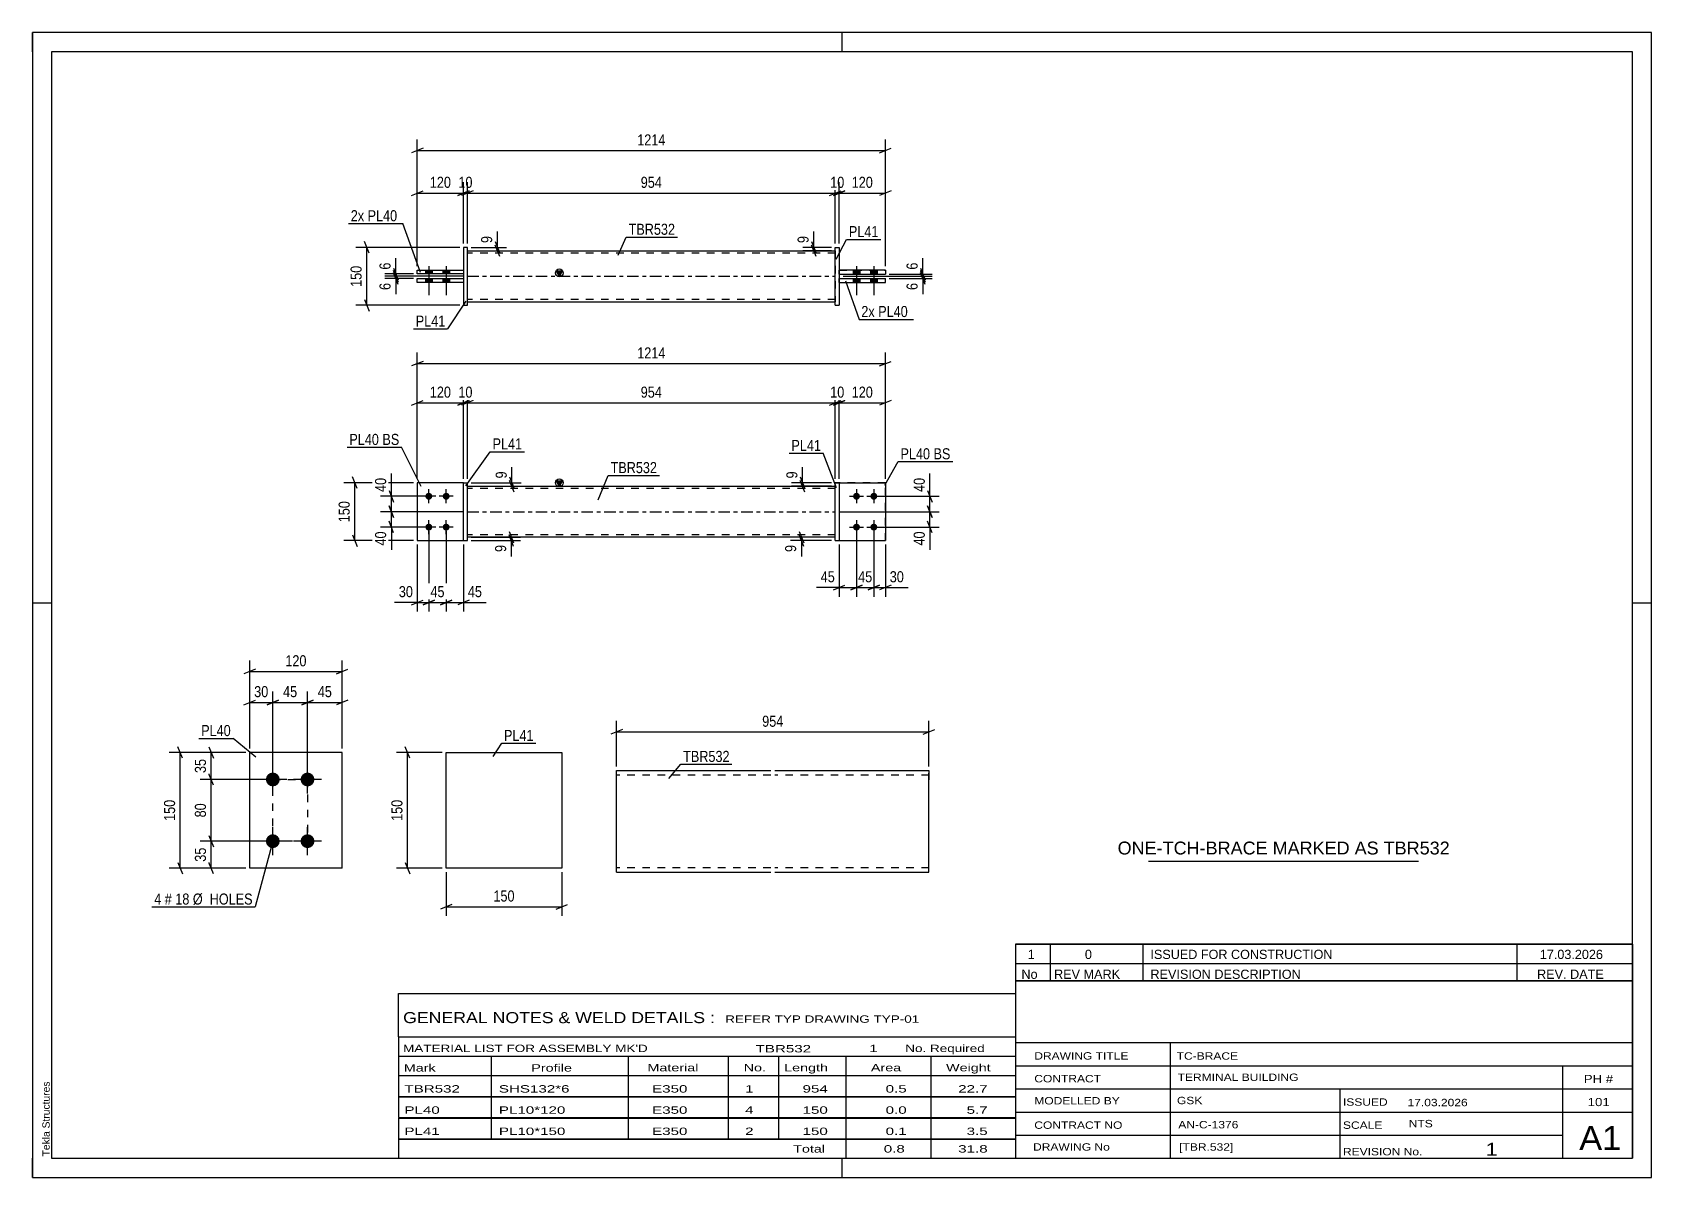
# Model space of a CAD drawing. Header units: millimetres. Extents: x 0 to 420, y 0 to 297.
import ezdxf

# ---------------------------------------------------------------- set-up
doc = ezdxf.new("R2010")
doc.units = ezdxf.units.MM
doc.linetypes.add('DXK_LINE_DOT2', pattern=[3.9198, 1.9599, -1.9599])
doc.linetypes.add('DXK_LINE_DOT3', pattern=[5.9187, 2.979, -0.9799, 0.9799, -0.9799])
doc.styles.add('Arial', font='ARIAL.TTF', dxfattribs={"height": 0.2})
doc.styles.add('Arial Narrow', font='ARIALN.TTF', dxfattribs={"height": 0.2})

# ---------------------------------------------------------------- blocks, each defined once
blk = doc.blocks.new('Unknown-581593182-1127')
at = {"color": 5, "linetype": 'Continuous'}
for p, q in [((420, 297), (0, 297)), ((0, 297), (0, 0)), ((0, 292), (0, 297)), ((210, 292), (210, 297)), ((420, 0), (420, 297)), ((415, 292), (5, 292)), ((5, 292), (5, 5)), ((415, 5), (415, 292)), ((5, 149), (0, 149)), ((420, 149), (415, 149)), ((0, 0), (0, 5)), ((5, 5), (415, 5)), ((210, 0), (210, 5)), ((0, 0), (420, 0))]:
    blk.add_line(p, q, dxfattribs=at)
at = {"color": 174, "linetype": 'Continuous', "style": 'Arial'}
blk.add_text('Tekla Structures', height=1.9102, rotation=90, dxfattribs=at).set_placement((4.5, 5.5))
blk = doc.blocks.new('Part-581593182-1392 - 1364')
at = {"color": 2, "linetype": 'Continuous'}
for p, q in [((209.26, 180.2), (208.26, 180.2)), ((208.26, 165.2), (208.26, 180.2)), ((209.26, 180.2), (209.26, 165.2)), ((208.26, 165.2), (208.26, 165.2)), ((208.26, 165.2), (209.26, 165.2))]:
    blk.add_line(p, q, dxfattribs=at)
at = {"color": 7, "linetype": 'DXK_LINE_DOT2'}
for p, q in [((208.26, 180.2), (208.26, 180.2)), ((208.26, 180.2), (209.26, 180.2)), ((209.26, 180.2), (209.26, 180.2)), ((208.26, 165.2), (209.26, 165.2))]:
    blk.add_line(p, q, dxfattribs=at)
blk = doc.blocks.new('Bolt-581593182-1403 - 1364')
at = {"linetype": 'Continuous'}
for points in [[(102.83, 175.8, -1), (102.83, 177.6, -1)], [(107.33, 175.8, -1), (107.33, 177.6, -1)], [(102.83, 167.8, -1), (102.83, 169.6, -1)], [(107.33, 167.8, -1), (107.33, 169.6, -1)]]:
    blk.add_hatch(color=1, dxfattribs=at).paths.add_polyline_path(points)
at = {"color": 1, "linetype": 'Continuous'}
for p, q in [((104.63, 176.7), (101.03, 176.7)), ((102.83, 174.9), (102.83, 178.5)), ((109.13, 176.7), (105.53, 176.7)), ((107.33, 174.9), (107.33, 178.5)), ((104.63, 168.7), (101.03, 168.7)), ((102.83, 166.9), (102.83, 170.5)), ((109.13, 168.7), (105.53, 168.7)), ((107.33, 166.9), (107.33, 170.5))]:
    blk.add_line(p, q, dxfattribs=at)
blk = doc.blocks.new('Bolt-581593182-1404 - 1364')
at = {"linetype": 'Continuous'}
for points in [[(213.76, 177.6, -1), (213.76, 175.8, -1)], [(218.26, 177.6, -1), (218.26, 175.8, -1)], [(213.76, 169.6, -1), (213.76, 167.8, -1)], [(218.26, 169.6, -1), (218.26, 167.8, -1)]]:
    blk.add_hatch(color=1, dxfattribs=at).paths.add_polyline_path(points)
at = {"color": 1, "linetype": 'Continuous'}
for p, q in [((211.96, 176.7), (215.56, 176.7)), ((213.76, 178.5), (213.76, 174.9)), ((216.46, 176.7), (220.06, 176.7)), ((218.26, 178.5), (218.26, 174.9)), ((211.96, 168.7), (215.56, 168.7)), ((213.76, 170.5), (213.76, 166.9)), ((216.46, 168.7), (220.06, 168.7)), ((218.26, 170.5), (218.26, 166.9))]:
    blk.add_line(p, q, dxfattribs=at)
blk = doc.blocks.new('Part-581593182-1409 - 1364')
at = {"color": 2, "linetype": 'Continuous'}
for p, q in [((111.83, 165.2), (111.83, 180.2)), ((111.83, 180.2), (112.83, 180.2)), ((112.83, 165.2), (112.83, 180.2)), ((111.83, 165.2), (112.83, 165.2))]:
    blk.add_line(p, q, dxfattribs=at)
blk = doc.blocks.new('Part-581593182-1424 - 1364')
at = {"color": 7, "linetype": 'DXK_LINE_DOT2'}
for p, q in [((111.83, 180.2), (99.83, 180.2)), ((99.83, 180.2), (99.83, 165.2)), ((111.83, 165.2), (111.83, 180.2)), ((99.83, 165.2), (111.83, 165.2))]:
    blk.add_line(p, q, dxfattribs=at)
blk = doc.blocks.new('Part-581593182-1429 - 1364')
at = {"color": 2, "linetype": 'Continuous'}
for p, q in [((111.83, 180.2), (99.83, 180.2)), ((99.83, 180.2), (99.83, 165.2)), ((99.83, 165.2), (111.83, 165.2))]:
    blk.add_line(p, q, dxfattribs=at)
at = {"color": 7, "linetype": 'DXK_LINE_DOT2'}
blk.add_line((111.83, 165.2), (111.83, 180.2), dxfattribs=at)
blk = doc.blocks.new('Part-581593182-1444 - 1364')
at = {"linetype": 'Continuous'}
blk.add_hatch(color=2, dxfattribs=at).paths.add_polyline_path([(136.69, 179.3), (135.89, 180.7), (137.49, 180.7)])
at = {"color": 2, "linetype": 'Continuous'}
for p, q in [((136.69, 179.3), (135.89, 180.7)), ((135.89, 180.7), (137.49, 180.7)), ((137.49, 180.7), (136.69, 179.3)), ((112.83, 179.3), (208.26, 179.3)), ((208.26, 166.1), (112.83, 166.1))]:
    blk.add_line(p, q, dxfattribs=at)
at = {"color": 7, "linetype": 'DXK_LINE_DOT2'}
for p, q in [((112.83, 166.1), (112.83, 179.3)), ((208.26, 178.7), (112.83, 178.7)), ((208.26, 166.1), (208.26, 179.3)), ((208.26, 166.7), (112.83, 166.7))]:
    blk.add_line(p, q, dxfattribs=at)
at = {"color": 7, "linetype": 'DXK_LINE_DOT3'}
blk.add_line((112.83, 172.7), (208.26, 172.7), dxfattribs=at)
at = {"color": 2, "linetype": 'Continuous'}
blk.add_circle((136.69, 180.2), 1, dxfattribs=at)
blk = doc.blocks.new('Part-581593182-1449 - 1364')
at = {"color": 2, "linetype": 'Continuous'}
for p, q in [((209.26, 180.2), (221.26, 180.2)), ((221.26, 180.2), (221.26, 165.2)), ((209.26, 165.2), (221.26, 165.2))]:
    blk.add_line(p, q, dxfattribs=at)
at = {"color": 7, "linetype": 'DXK_LINE_DOT2'}
blk.add_line((209.26, 180.2), (209.26, 165.2), dxfattribs=at)
blk = doc.blocks.new('Part-581593182-1454 - 1364')
at = {"color": 7, "linetype": 'DXK_LINE_DOT2'}
for p, q in [((221.26, 180.2), (209.26, 180.2)), ((209.26, 180.2), (209.26, 165.2)), ((221.26, 165.2), (221.26, 180.2)), ((209.26, 165.2), (221.26, 165.2))]:
    blk.add_line(p, q, dxfattribs=at)
blk = doc.blocks.new('Part-581593182-1786 - 1771')
at = {"color": 2, "linetype": 'Continuous'}
for p, q in [((99.83, 234.35), (99.83, 235.35)), ((99.83, 235.35), (111.83, 235.35)), ((111.83, 235.35), (111.83, 234.35)), ((111.83, 234.35), (99.83, 234.35))]:
    blk.add_line(p, q, dxfattribs=at)
blk = doc.blocks.new('Part-581593182-1781 - 1771')
at = {"color": 2, "linetype": 'Continuous'}
for p, q in [((112.83, 241.24), (111.83, 241.24)), ((111.83, 241.24), (111.83, 226.24)), ((112.83, 226.24), (112.83, 241.24)), ((111.83, 226.24), (112.83, 226.24))]:
    blk.add_line(p, q, dxfattribs=at)
blk = doc.blocks.new('Part-581593182-1791 - 1771')
at = {"color": 2, "linetype": 'Continuous'}
for p, q in [((99.83, 233.15), (111.83, 233.15)), ((99.83, 232.15), (99.83, 233.15)), ((111.83, 232.15), (99.83, 232.15)), ((111.83, 233.15), (111.83, 232.15))]:
    blk.add_line(p, q, dxfattribs=at)
blk = doc.blocks.new('Bolt-581593182-1775 - 1771')
at = {"linetype": 'Continuous'}
for points in [[(101.93, 234.35), (103.73, 234.35), (103.73, 235.35), (101.93, 235.35)], [(101.93, 234.35), (103.73, 234.35), (103.73, 235.35), (101.93, 235.35)], [(106.43, 234.35), (108.23, 234.35), (108.23, 235.35), (106.43, 235.35)], [(106.43, 234.35), (108.23, 234.35), (108.23, 235.35), (106.43, 235.35)], [(101.93, 232.15), (103.73, 232.15), (103.73, 233.15), (101.93, 233.15)], [(101.93, 232.15), (103.73, 232.15), (103.73, 233.15), (101.93, 233.15)], [(106.43, 232.15), (108.23, 232.15), (108.23, 233.15), (106.43, 233.15)], [(106.43, 232.15), (108.23, 232.15), (108.23, 233.15), (106.43, 233.15)]]:
    blk.add_hatch(color=1, dxfattribs=at).paths.add_polyline_path(points)
at = {"color": 1, "linetype": 'Continuous'}
for p, q in [((101.93, 235.35), (101.93, 234.35)), ((101.93, 235.35), (101.93, 234.35)), ((102.83, 236.35), (102.83, 228.85)), ((102.83, 236.35), (102.83, 228.85)), ((103.73, 235.35), (103.73, 234.35)), ((103.73, 235.35), (103.73, 234.35)), ((106.43, 235.35), (106.43, 234.35)), ((106.43, 235.35), (106.43, 234.35)), ((107.33, 236.35), (107.33, 228.85)), ((107.33, 236.35), (107.33, 228.85)), ((108.23, 235.35), (108.23, 234.35)), ((108.23, 235.35), (108.23, 234.35)), ((101.93, 233.15), (101.93, 232.15)), ((101.93, 233.15), (101.93, 232.15)), ((103.73, 233.15), (103.73, 232.15)), ((103.73, 233.15), (103.73, 232.15)), ((106.43, 233.15), (106.43, 232.15)), ((106.43, 233.15), (106.43, 232.15)), ((108.23, 233.15), (108.23, 232.15)), ((108.23, 233.15), (108.23, 232.15))]:
    blk.add_line(p, q, dxfattribs=at)
blk = doc.blocks.new('Bolt-581593182-1776 - 1771')
at = {"linetype": 'Continuous'}
for points in [[(214.66, 235.34), (212.86, 235.34), (212.86, 234.34), (214.66, 234.34)], [(214.66, 235.34), (212.86, 235.34), (212.86, 234.34), (214.66, 234.34)], [(219.16, 235.34), (217.36, 235.34), (217.36, 234.34), (219.16, 234.34)], [(219.16, 235.34), (217.36, 235.34), (217.36, 234.34), (219.16, 234.34)], [(214.66, 233.14), (212.86, 233.14), (212.86, 232.14), (214.66, 232.14)], [(214.66, 233.14), (212.86, 233.14), (212.86, 232.14), (214.66, 232.14)], [(219.16, 233.14), (217.36, 233.14), (217.36, 232.14), (219.16, 232.14)], [(219.16, 233.14), (217.36, 233.14), (217.36, 232.14), (219.16, 232.14)]]:
    blk.add_hatch(color=1, dxfattribs=at).paths.add_polyline_path(points)
at = {"color": 1, "linetype": 'Continuous'}
for p, q in [((212.86, 235.34), (212.86, 234.34)), ((212.86, 235.34), (212.86, 234.34)), ((213.76, 236.34), (213.76, 228.84)), ((213.76, 236.34), (213.76, 228.84)), ((214.66, 235.34), (214.66, 234.34)), ((214.66, 235.34), (214.66, 234.34)), ((217.36, 235.34), (217.36, 234.34)), ((217.36, 235.34), (217.36, 234.34)), ((218.26, 236.34), (218.26, 228.84)), ((218.26, 236.34), (218.26, 228.84)), ((219.16, 235.34), (219.16, 234.34)), ((219.16, 235.34), (219.16, 234.34)), ((212.86, 233.14), (212.86, 232.14)), ((212.86, 233.14), (212.86, 232.14)), ((214.66, 233.14), (214.66, 232.14)), ((214.66, 233.14), (214.66, 232.14)), ((217.36, 233.14), (217.36, 232.14)), ((217.36, 233.14), (217.36, 232.14)), ((219.16, 233.14), (219.16, 232.14)), ((219.16, 233.14), (219.16, 232.14))]:
    blk.add_line(p, q, dxfattribs=at)
blk = doc.blocks.new('Part-581593182-1796 - 1771')
at = {"color": 2, "linetype": 'Continuous'}
for p, q in [((208.26, 241.24), (208.26, 241.24)), ((208.26, 226.24), (208.26, 241.24)), ((208.26, 241.24), (209.26, 241.24)), ((209.26, 241.24), (209.26, 241.24)), ((209.26, 241.24), (209.26, 226.24)), ((208.26, 226.24), (208.26, 226.24)), ((208.26, 226.24), (209.26, 226.24)), ((209.26, 226.24), (209.26, 226.24))]:
    blk.add_line(p, q, dxfattribs=at)
at = {"color": 7, "linetype": 'DXK_LINE_DOT2'}
for p, q in [((208.26, 241.24), (208.26, 241.24)), ((208.26, 241.24), (209.26, 241.24)), ((208.26, 226.24), (209.26, 226.24))]:
    blk.add_line(p, q, dxfattribs=at)
blk = doc.blocks.new('Part-581593182-1801 - 1771')
at = {"linetype": 'Continuous'}
blk.add_hatch(color=2, dxfattribs=at).paths.add_polyline_path([(136.69, 233.74), (135.89, 235.14), (137.49, 235.14)])
at = {"color": 2, "linetype": 'Continuous'}
for p, q in [((112.83, 240.34), (208.26, 240.34)), ((136.69, 233.74), (135.89, 235.14)), ((135.89, 235.14), (137.49, 235.14)), ((137.49, 235.14), (136.69, 233.74)), ((112.83, 227.14), (208.26, 227.14))]:
    blk.add_line(p, q, dxfattribs=at)
at = {"color": 7, "linetype": 'DXK_LINE_DOT2'}
for p, q in [((112.83, 227.14), (112.83, 240.34)), ((208.26, 239.74), (112.83, 239.74)), ((208.26, 240.34), (208.26, 227.14)), ((208.26, 227.74), (112.83, 227.74))]:
    blk.add_line(p, q, dxfattribs=at)
at = {"color": 7, "linetype": 'DXK_LINE_DOT3'}
blk.add_line((112.83, 233.74), (208.26, 233.74), dxfattribs=at)
at = {"color": 2, "linetype": 'Continuous'}
blk.add_circle((136.69, 234.64), 1, dxfattribs=at)
blk = doc.blocks.new('Part-581593182-1806 - 1771')
at = {"color": 2, "linetype": 'Continuous'}
for p, q in [((209.26, 232.14), (209.26, 233.14)), ((209.26, 233.14), (221.26, 233.14)), ((209.26, 232.14), (209.26, 232.14)), ((209.26, 232.14), (221.26, 232.14)), ((221.26, 232.14), (221.26, 233.14))]:
    blk.add_line(p, q, dxfattribs=at)
at = {"color": 7, "linetype": 'DXK_LINE_DOT2'}
for p, q in [((209.26, 233.14), (221.26, 233.14)), ((209.26, 232.14), (221.26, 232.14))]:
    blk.add_line(p, q, dxfattribs=at)
blk = doc.blocks.new('Part-581593182-1811 - 1771')
at = {"color": 2, "linetype": 'Continuous'}
for p, q in [((209.26, 234.34), (209.26, 235.34)), ((221.26, 235.34), (209.26, 235.34)), ((221.26, 235.34), (221.26, 234.34)), ((209.26, 234.34), (209.26, 234.34)), ((209.26, 234.34), (221.26, 234.34))]:
    blk.add_line(p, q, dxfattribs=at)
at = {"color": 7, "linetype": 'DXK_LINE_DOT2'}
for p, q in [((209.26, 235.34), (209.26, 235.34)), ((209.26, 235.34), (221.26, 235.34)), ((221.26, 235.34), (221.26, 235.34)), ((209.26, 234.34), (221.26, 234.34))]:
    blk.add_line(p, q, dxfattribs=at)
blk = doc.blocks.new('Part-581593182-2055 - 2048')
at = {"color": 2, "linetype": 'Continuous'}
for p, q in [((80.36, 110.25), (56.36, 110.25)), ((56.36, 80.25), (56.36, 110.25)), ((80.36, 80.25), (80.36, 110.25)), ((80.36, 80.25), (56.36, 80.25))]:
    blk.add_line(p, q, dxfattribs=at)
blk = doc.blocks.new('Bolt-581593182-2116 - 2048')
at = {"linetype": 'Continuous'}
for points in [[(62.36, 101.45, -1), (62.36, 105.05, -1)], [(71.36, 101.45, -1), (71.36, 105.05, -1)], [(62.36, 85.45, -1), (62.36, 89.05, -1)], [(71.36, 85.45, -1), (71.36, 89.05, -1)]]:
    blk.add_hatch(color=1, dxfattribs=at).paths.add_polyline_path(points)
at = {"color": 1, "linetype": 'Continuous'}
for p, q in [((62.36, 99.65), (62.36, 106.85)), ((71.36, 99.65), (71.36, 106.85)), ((65.96, 103.25), (58.76, 103.25)), ((74.96, 103.25), (67.76, 103.25)), ((62.36, 83.65), (62.36, 90.85)), ((71.36, 83.65), (71.36, 90.85)), ((65.96, 87.25), (58.76, 87.25)), ((74.96, 87.25), (67.76, 87.25))]:
    blk.add_line(p, q, dxfattribs=at)
blk = doc.blocks.new('Part-581593182-2263 - 2257')
at = {"color": 2, "linetype": 'Continuous'}
for p, q in [((107.33, 80.25), (107.33, 110.25)), ((107.33, 110.25), (137.33, 110.25)), ((137.33, 110.25), (137.33, 80.25)), ((137.33, 80.25), (107.33, 80.25))]:
    blk.add_line(p, q, dxfattribs=at)
blk = doc.blocks.new('Part-581593182-2286 - 2280')
at = {"color": 2, "linetype": 'Continuous'}
for p, q in [((151.54, 79.37), (151.54, 105.58)), ((151.54, 105.58), (191.54, 105.58)), ((192.54, 105.58), (232.54, 105.58)), ((232.54, 105.58), (232.54, 105.4)), ((232.54, 105.4), (232.54, 103.18)), ((232.54, 79.18), (232.54, 103.18)), ((151.54, 79.18), (151.54, 79.37)), ((151.54, 79.18), (191.54, 79.18)), ((192.54, 79.18), (232.54, 79.18))]:
    blk.add_line(p, q, dxfattribs=at)
at = {"color": 7, "linetype": 'DXK_LINE_DOT2'}
for p, q in [((191.54, 104.38), (151.54, 104.38)), ((232.54, 104.38), (192.54, 104.38)), ((232.54, 103.18), (232.54, 104.88)), ((151.54, 80.38), (151.54, 80.48)), ((191.54, 80.38), (151.54, 80.38)), ((232.54, 80.38), (192.54, 80.38)), ((232.54, 80.38), (232.54, 80.48))]:
    blk.add_line(p, q, dxfattribs=at)
blk = doc.blocks.new('Rectangle-581593182-2242 - 2048')
at = {"color": 1, "linetype": 'DXK_LINE_DOT2'}
blk.add_lwpolyline([(62.36, 103.25), (71.36, 103.25), (71.36, 87.25), (62.36, 87.25), (62.36, 103.25)], close=True, dxfattribs=at)
blk = doc.blocks.new('StraightDimension-581593182-1456 - 1364')
at = {"color": 7, "linetype": 'Continuous'}
for p, q in [((199.17, 181.7), (200.37, 178.7)), ((200.37, 177.8), (199.17, 180.8)), ((207.26, 180.2), (196.92, 180.2)), ((207.26, 179.3), (196.92, 179.3)), ((199.77, 179.3), (199.77, 180.2))]:
    blk.add_line(p, q, dxfattribs=at)
at = {"color": 0}
blk.add_wipeout([(199.02, 183.75), (194.82, 183.75), (194.82, 180.72), (199.02, 180.72)], dxfattribs=at)
at = {"color": 7, "linetype": 'Continuous'}
blk.add_line((199.77, 180.2), (199.77, 184.28), dxfattribs=at)
blk.add_line((199.77, 180.2), (199.77, 184.28), dxfattribs=at)
at = {"color": 3, "style": 'Arial Narrow'}
blk.add_text('9', height=2.86, rotation=90.0002, dxfattribs=at).set_placement((198.42, 181.32))
blk = doc.blocks.new('StraightDimension-581593182-1467 - 1364')
at = {"color": 7, "linetype": 'Continuous'}
for p, q in [((219.26, 176.7), (235.22, 176.7)), ((232.22, 178.2), (233.42, 175.2)), ((232.82, 172.7), (232.82, 176.7)), ((209.26, 172.7), (235.22, 172.7)), ((233.42, 171.2), (232.22, 174.2))]:
    blk.add_line(p, q, dxfattribs=at)
at = {"color": 0}
blk.add_wipeout([(232.07, 182.08), (227.87, 182.08), (227.87, 177.22), (232.07, 177.22)], dxfattribs=at)
at = {"color": 7, "linetype": 'Continuous'}
blk.add_line((232.82, 176.7), (232.82, 182.6), dxfattribs=at)
blk.add_line((232.82, 176.7), (232.82, 182.6), dxfattribs=at)
at = {"color": 3, "style": 'Arial Narrow'}
blk.add_text('40', height=2.863, rotation=90.0002, dxfattribs=at).set_placement((231.47, 177.82))
blk = doc.blocks.new('StraightDimension-581593182-1718 - 1364')
at = {"color": 7, "linetype": 'Continuous'}
for p, q in [((99.83, 181.2), (99.83, 203.77)), ((111.83, 181.2), (111.83, 203.77)), ((98.33, 200.32), (101.33, 201.52)), ((99.83, 200.92), (111.83, 200.92)), ((113.33, 201.52), (110.33, 200.32))]:
    blk.add_line(p, q, dxfattribs=at)
at = {"color": 0}
blk.add_wipeout([(109.17, 201.67), (109.17, 205.87), (102.49, 205.87), (102.49, 201.67)], dxfattribs=at)
at = {"color": 3, "style": 'Arial Narrow'}
blk.add_text('120', height=2.863, dxfattribs=at).set_placement((103.09, 202.27))
blk = doc.blocks.new('StraightDimension-581593182-1590 - 1364')
at = {"color": 7, "linetype": 'Continuous'}
for p, q in [((123.78, 181.7), (124.98, 178.7)), ((124.98, 177.8), (123.78, 180.8)), ((113.83, 180.2), (126.78, 180.2)), ((113.83, 179.3), (126.78, 179.3)), ((124.38, 179.3), (124.38, 180.2))]:
    blk.add_line(p, q, dxfattribs=at)
at = {"color": 0}
blk.add_wipeout([(123.63, 183.75), (119.43, 183.75), (119.43, 180.72), (123.63, 180.72)], dxfattribs=at)
at = {"color": 7, "linetype": 'Continuous'}
blk.add_line((124.38, 180.2), (124.38, 184.28), dxfattribs=at)
blk.add_line((124.38, 180.2), (124.38, 184.28), dxfattribs=at)
at = {"color": 3, "style": 'Arial Narrow'}
blk.add_text('9', height=2.86, rotation=90.0002, dxfattribs=at).set_placement((123.03, 181.32))
blk = doc.blocks.new('StraightDimension-581593182-1599 - 1364')
at = {"color": 7, "linetype": 'Continuous'}
for p, q in [((113.83, 166.1), (126.63, 166.1)), ((113.83, 165.2), (126.63, 165.2)), ((123.63, 167.6), (124.83, 164.6)), ((124.83, 163.7), (123.63, 166.7)), ((124.23, 165.2), (124.23, 166.1))]:
    blk.add_line(p, q, dxfattribs=at)
at = {"color": 0}
blk.add_wipeout([(123.48, 164.67), (119.28, 164.67), (119.28, 161.65), (123.48, 161.65)], dxfattribs=at)
at = {"color": 7, "linetype": 'Continuous'}
blk.add_line((124.23, 165.2), (124.23, 161.12), dxfattribs=at)
blk.add_line((124.23, 165.2), (124.23, 161.12), dxfattribs=at)
at = {"color": 3, "style": 'Arial Narrow'}
blk.add_text('9', height=2.86, rotation=90.0002, dxfattribs=at).set_placement((122.88, 162.25))
blk = doc.blocks.new('StraightDimension-581593182-1530 - 1364')
at = {"color": 7, "linetype": 'Continuous'}
for p, q in [((213.76, 167.7), (213.76, 150.65)), ((218.26, 167.7), (218.26, 150.65)), ((212.26, 152.45), (215.26, 153.65)), ((213.76, 153.05), (218.26, 153.05)), ((219.76, 153.65), (216.76, 152.45))]:
    blk.add_line(p, q, dxfattribs=at)
at = {"color": 0}
blk.add_wipeout([(218.44, 153.8), (218.44, 158), (213.59, 158), (213.59, 153.8)], dxfattribs=at)
at = {"color": 3, "style": 'Arial Narrow'}
blk.add_text('45', height=2.863, dxfattribs=at).set_placement((214.19, 154.4))
blk = doc.blocks.new('StraightDimension-581593182-1540 - 1364')
at = {"color": 7, "linetype": 'Continuous'}
for p, q in [((218.26, 167.7), (218.26, 150.65)), ((221.26, 164.2), (221.26, 150.65)), ((216.76, 152.45), (219.76, 153.65)), ((218.26, 153.05), (221.26, 153.05)), ((222.76, 153.65), (219.76, 152.45))]:
    blk.add_line(p, q, dxfattribs=at)
at = {"color": 0}
blk.add_wipeout([(226.64, 153.8), (226.64, 158), (221.79, 158), (221.79, 153.8)], dxfattribs=at)
at = {"color": 7, "linetype": 'Continuous'}
blk.add_line((221.26, 153.05), (227.17, 153.05), dxfattribs=at)
blk.add_line((221.26, 153.05), (227.17, 153.05), dxfattribs=at)
at = {"color": 3, "style": 'Arial Narrow'}
blk.add_text('30', height=2.863, dxfattribs=at).set_placement((222.39, 154.4))
blk = doc.blocks.new('StraightDimension-581593182-1653 - 1364')
at = {"color": 7, "linetype": 'Continuous'}
for p, q in [((209.26, 181.2), (209.26, 203.77)), ((221.26, 181.2), (221.26, 203.77)), ((207.76, 200.32), (210.76, 201.52)), ((209.26, 200.92), (221.26, 200.92)), ((222.76, 201.52), (219.76, 200.32))]:
    blk.add_line(p, q, dxfattribs=at)
at = {"color": 0}
blk.add_wipeout([(218.61, 201.67), (218.61, 205.87), (211.92, 205.87), (211.92, 201.67)], dxfattribs=at)
at = {"color": 3, "style": 'Arial Narrow'}
blk.add_text('120', height=2.863, dxfattribs=at).set_placement((212.52, 202.27))
blk = doc.blocks.new('StraightDimension-581593182-1692 - 1364')
at = {"color": 7, "linetype": 'Continuous'}
for p, q in [((112.83, 181.2), (112.83, 203.77)), ((208.26, 181.2), (208.26, 203.77)), ((114.33, 201.52), (111.33, 200.32)), ((112.83, 200.92), (208.26, 200.92)), ((206.76, 200.32), (209.76, 201.52))]:
    blk.add_line(p, q, dxfattribs=at)
at = {"color": 0}
blk.add_wipeout([(163.89, 201.67), (163.89, 205.87), (157.2, 205.87), (157.2, 201.67)], dxfattribs=at)
at = {"color": 3, "style": 'Arial Narrow'}
blk.add_text('954', height=2.863, dxfattribs=at).set_placement((157.8, 202.27))
blk = doc.blocks.new('StraightDimension-581593182-1628 - 1364')
at = {"color": 7, "linetype": 'Continuous'}
for p, q in [((99.83, 164.2), (99.83, 146.78)), ((102.83, 167.7), (102.83, 146.78)), ((98.33, 148.58), (101.33, 149.78)), ((99.83, 149.18), (102.83, 149.18)), ((104.33, 149.78), (101.33, 148.58))]:
    blk.add_line(p, q, dxfattribs=at)
at = {"color": 0}
blk.add_wipeout([(99.3, 149.93), (99.3, 154.13), (94.45, 154.13), (94.45, 149.93)], dxfattribs=at)
at = {"color": 7, "linetype": 'Continuous'}
blk.add_line((99.83, 149.18), (93.92, 149.18), dxfattribs=at)
blk.add_line((99.83, 149.18), (93.92, 149.18), dxfattribs=at)
at = {"color": 3, "style": 'Arial Narrow'}
blk.add_text('30', height=2.863, dxfattribs=at).set_placement((95.05, 150.53))
blk = doc.blocks.new('StraightDimension-581593182-1486 - 1364')
at = {"color": 7, "linetype": 'Continuous'}
for p, q in [((209.26, 172.7), (235.22, 172.7)), ((232.22, 174.2), (233.42, 171.2)), ((232.82, 168.7), (232.82, 172.7)), ((219.26, 168.7), (235.22, 168.7)), ((233.42, 167.2), (232.22, 170.2))]:
    blk.add_line(p, q, dxfattribs=at)
at = {"color": 0}
blk.add_wipeout([(232.07, 168.17), (227.87, 168.17), (227.87, 163.32), (232.07, 163.32)], dxfattribs=at)
at = {"color": 7, "linetype": 'Continuous'}
blk.add_line((232.82, 168.7), (232.82, 162.79), dxfattribs=at)
blk.add_line((232.82, 168.7), (232.82, 162.79), dxfattribs=at)
at = {"color": 3, "style": 'Arial Narrow'}
blk.add_text('40', height=2.863, rotation=90.0002, dxfattribs=at).set_placement((231.47, 163.92))
blk = doc.blocks.new('StraightDimension-581593182-1500 - 1364')
at = {"color": 7, "linetype": 'Continuous'}
for p, q in [((84.25, 178.7), (83.05, 181.7)), ((98.83, 180.2), (80.8, 180.2)), ((83.65, 165.2), (83.65, 180.2)), ((98.83, 165.2), (80.8, 165.2)), ((83.05, 166.7), (84.25, 163.7))]:
    blk.add_line(p, q, dxfattribs=at)
at = {"color": 0}
blk.add_wipeout([(82.9, 176.04), (78.7, 176.04), (78.7, 169.36), (82.9, 169.36)], dxfattribs=at)
at = {"color": 3, "style": 'Arial Narrow'}
blk.add_text('150', height=2.863, rotation=90.0002, dxfattribs=at).set_placement((82.3, 169.96))
blk = doc.blocks.new('StraightDimension-581593182-1514 - 1364')
at = {"color": 7, "linetype": 'Continuous'}
for p, q in [((209.26, 164.2), (209.26, 150.65)), ((213.76, 167.7), (213.76, 150.65)), ((207.76, 152.45), (210.76, 153.65)), ((209.26, 153.05), (213.76, 153.05)), ((215.26, 153.65), (212.26, 152.45))]:
    blk.add_line(p, q, dxfattribs=at)
at = {"color": 0}
blk.add_wipeout([(208.74, 153.8), (208.74, 158), (203.88, 158), (203.88, 153.8)], dxfattribs=at)
at = {"color": 7, "linetype": 'Continuous'}
blk.add_line((209.26, 153.05), (203.36, 153.05), dxfattribs=at)
blk.add_line((209.26, 153.05), (203.36, 153.05), dxfattribs=at)
at = {"color": 3, "style": 'Arial Narrow'}
blk.add_text('45', height=2.863, dxfattribs=at).set_placement((204.48, 154.4))
blk = doc.blocks.new('StraightDimension-581593182-1554 - 1364')
at = {"color": 7, "linetype": 'Continuous'}
for p, q in [((207.26, 166.1), (196.61, 166.1)), ((207.26, 165.2), (196.61, 165.2)), ((198.86, 167.6), (200.06, 164.6)), ((200.06, 163.7), (198.86, 166.7)), ((199.46, 165.2), (199.46, 166.1))]:
    blk.add_line(p, q, dxfattribs=at)
at = {"color": 0}
blk.add_wipeout([(198.71, 164.67), (194.51, 164.67), (194.51, 161.65), (198.71, 161.65)], dxfattribs=at)
at = {"color": 7, "linetype": 'Continuous'}
blk.add_line((199.46, 165.2), (199.46, 161.12), dxfattribs=at)
blk.add_line((199.46, 165.2), (199.46, 161.12), dxfattribs=at)
at = {"color": 3, "style": 'Arial Narrow'}
blk.add_text('9', height=2.86, rotation=90.0002, dxfattribs=at).set_placement((198.11, 162.25))
blk = doc.blocks.new('StraightDimension-581593182-1563 - 1364')
at = {"color": 7, "linetype": 'Continuous'}
for p, q in [((101.83, 176.7), (90.26, 176.7)), ((92.51, 178.2), (93.71, 175.2)), ((93.11, 172.7), (93.11, 176.7)), ((111.83, 172.7), (90.26, 172.7)), ((93.71, 171.2), (92.51, 174.2))]:
    blk.add_line(p, q, dxfattribs=at)
at = {"color": 0}
blk.add_wipeout([(92.36, 182.08), (88.16, 182.08), (88.16, 177.22), (92.36, 177.22)], dxfattribs=at)
at = {"color": 7, "linetype": 'Continuous'}
blk.add_line((93.11, 176.7), (93.11, 182.6), dxfattribs=at)
blk.add_line((93.11, 176.7), (93.11, 182.6), dxfattribs=at)
at = {"color": 3, "style": 'Arial Narrow'}
blk.add_text('40', height=2.863, rotation=90.0002, dxfattribs=at).set_placement((91.76, 177.82))
blk = doc.blocks.new('StraightDimension-581593182-1576 - 1364')
at = {"color": 7, "linetype": 'Continuous'}
for p, q in [((111.83, 172.7), (90.26, 172.7)), ((92.51, 174.2), (93.71, 171.2)), ((93.11, 168.7), (93.11, 172.7)), ((101.83, 168.7), (90.26, 168.7)), ((93.71, 167.2), (92.51, 170.2))]:
    blk.add_line(p, q, dxfattribs=at)
at = {"color": 0}
blk.add_wipeout([(92.36, 168.17), (88.16, 168.17), (88.16, 163.32), (92.36, 163.32)], dxfattribs=at)
at = {"color": 7, "linetype": 'Continuous'}
blk.add_line((93.11, 168.7), (93.11, 162.79), dxfattribs=at)
blk.add_line((93.11, 168.7), (93.11, 162.79), dxfattribs=at)
at = {"color": 3, "style": 'Arial Narrow'}
blk.add_text('40', height=2.863, rotation=90.0002, dxfattribs=at).set_placement((91.76, 163.92))
blk = doc.blocks.new('StraightDimension-581593182-1608 - 1364')
at = {"color": 7, "linetype": 'Continuous'}
for p, q in [((107.33, 167.7), (107.33, 146.78)), ((111.83, 164.2), (111.83, 146.78)), ((105.83, 148.58), (108.83, 149.78)), ((107.33, 149.18), (111.83, 149.18)), ((113.33, 149.78), (110.33, 148.58))]:
    blk.add_line(p, q, dxfattribs=at)
at = {"color": 0}
blk.add_wipeout([(117.21, 149.93), (117.21, 154.13), (112.35, 154.13), (112.35, 149.93)], dxfattribs=at)
at = {"color": 7, "linetype": 'Continuous'}
blk.add_line((111.83, 149.18), (117.73, 149.18), dxfattribs=at)
blk.add_line((111.83, 149.18), (117.73, 149.18), dxfattribs=at)
at = {"color": 3, "style": 'Arial Narrow'}
blk.add_text('45', height=2.863, dxfattribs=at).set_placement((112.95, 150.53))
blk = doc.blocks.new('StraightDimension-581593182-1621 - 1364')
at = {"color": 7, "linetype": 'Continuous'}
for p, q in [((102.83, 167.7), (102.83, 146.78)), ((107.33, 167.7), (107.33, 146.78)), ((101.33, 148.58), (104.33, 149.78)), ((102.83, 149.18), (107.33, 149.18)), ((108.83, 149.78), (105.83, 148.58))]:
    blk.add_line(p, q, dxfattribs=at)
at = {"color": 0}
blk.add_wipeout([(107.51, 149.93), (107.51, 154.13), (102.65, 154.13), (102.65, 149.93)], dxfattribs=at)
at = {"color": 3, "style": 'Arial Narrow'}
blk.add_text('45', height=2.863, dxfattribs=at).set_placement((103.25, 150.53))
blk = doc.blocks.new('StraightDimension-581593182-1639 - 1364')
at = {"color": 7, "linetype": 'Continuous'}
for p, q in [((101.33, 211.69), (98.33, 210.49)), ((99.83, 181.2), (99.83, 213.94)), ((99.83, 211.09), (221.26, 211.09)), ((219.76, 210.49), (222.76, 211.69)), ((221.26, 181.2), (221.26, 213.94))]:
    blk.add_line(p, q, dxfattribs=at)
at = {"color": 0}
blk.add_wipeout([(164.8, 211.84), (164.8, 216.04), (156.29, 216.04), (156.29, 211.84)], dxfattribs=at)
at = {"color": 3, "style": 'Arial Narrow'}
blk.add_text('1214', height=2.863, dxfattribs=at).set_placement((156.89, 212.44))
blk = doc.blocks.new('StraightDimension-581593182-1675 - 1364')
at = {"color": 7, "linetype": 'Continuous'}
for p, q in [((208.26, 181.2), (208.26, 203.77)), ((209.26, 181.2), (209.26, 203.77)), ((206.76, 200.32), (209.76, 201.52)), ((210.76, 201.52), (207.76, 200.32)), ((208.26, 200.92), (209.26, 200.92))]:
    blk.add_line(p, q, dxfattribs=at)
at = {"color": 0}
blk.add_wipeout([(211.19, 201.67), (211.19, 205.87), (206.34, 205.87), (206.34, 201.67)], dxfattribs=at)
at = {"color": 3, "style": 'Arial Narrow'}
blk.add_text('10', height=2.863, dxfattribs=at).set_placement((206.94, 202.27))
blk = doc.blocks.new('StraightDimension-581593182-1701 - 1364')
at = {"color": 7, "linetype": 'Continuous'}
for p, q in [((111.83, 181.2), (111.83, 203.77)), ((112.83, 181.2), (112.83, 203.77)), ((110.33, 200.32), (113.33, 201.52)), ((114.33, 201.52), (111.33, 200.32)), ((111.83, 200.92), (112.83, 200.92))]:
    blk.add_line(p, q, dxfattribs=at)
at = {"color": 0}
blk.add_wipeout([(114.76, 201.67), (114.76, 205.87), (109.9, 205.87), (109.9, 201.67)], dxfattribs=at)
at = {"color": 3, "style": 'Arial Narrow'}
blk.add_text('10', height=2.863, dxfattribs=at).set_placement((110.5, 202.27))
blk = doc.blocks.new('StraightDimension-581593182-1824 - 1771')
at = {"color": 7, "linetype": 'Continuous'}
for p, q in [((111.83, 242.24), (111.83, 258.19)), ((112.83, 242.24), (112.83, 258.19)), ((110.33, 254.74), (113.33, 255.94)), ((114.33, 255.94), (111.33, 254.74)), ((111.83, 255.34), (112.83, 255.34))]:
    blk.add_line(p, q, dxfattribs=at)
at = {"color": 0}
blk.add_wipeout([(114.76, 256.09), (114.76, 260.29), (109.9, 260.29), (109.9, 256.09)], dxfattribs=at)
at = {"color": 3, "style": 'Arial Narrow'}
blk.add_text('10', height=2.863, dxfattribs=at).set_placement((110.5, 256.69))
blk = doc.blocks.new('StraightDimension-581593182-1834 - 1771')
at = {"color": 7, "linetype": 'Continuous'}
for p, q in [((99.83, 236.35), (99.83, 258.19)), ((111.83, 242.24), (111.83, 258.19)), ((98.33, 254.74), (101.33, 255.94)), ((99.83, 255.34), (111.83, 255.34)), ((113.33, 255.94), (110.33, 254.74))]:
    blk.add_line(p, q, dxfattribs=at)
at = {"color": 0}
blk.add_wipeout([(109.17, 256.09), (109.17, 260.29), (102.49, 260.29), (102.49, 256.09)], dxfattribs=at)
at = {"color": 3, "style": 'Arial Narrow'}
blk.add_text('120', height=2.863, dxfattribs=at).set_placement((103.09, 256.69))
blk = doc.blocks.new('StraightDimension-581593182-1939 - 1771')
at = {"color": 7, "linetype": 'Continuous'}
for p, q in [((230.36, 235.84), (231.56, 232.84)), ((231.56, 232.24), (230.36, 235.24)), ((210.26, 233.74), (233.36, 233.74)), ((222.26, 234.34), (233.36, 234.34)), ((230.96, 233.74), (230.96, 234.34))]:
    blk.add_line(p, q, dxfattribs=at)
at = {"color": 0}
blk.add_wipeout([(230.21, 237.9), (226.01, 237.9), (226.01, 234.87), (230.21, 234.87)], dxfattribs=at)
at = {"color": 7, "linetype": 'Continuous'}
blk.add_line((230.96, 234.34), (230.96, 238.42), dxfattribs=at)
blk.add_line((230.96, 234.34), (230.96, 238.42), dxfattribs=at)
at = {"color": 3, "style": 'Arial Narrow'}
blk.add_text('6', height=2.86, rotation=90.0002, dxfattribs=at).set_placement((229.61, 235.47))
blk = doc.blocks.new('StraightDimension-581593182-1875 - 1771')
at = {"color": 7, "linetype": 'Continuous'}
for p, q in [((110.83, 241.24), (83.89, 241.24)), ((87.34, 239.74), (86.14, 242.74)), ((86.74, 226.24), (86.74, 241.24)), ((86.14, 227.74), (87.34, 224.74)), ((110.83, 226.24), (83.89, 226.24))]:
    blk.add_line(p, q, dxfattribs=at)
at = {"color": 0}
blk.add_wipeout([(85.99, 237.09), (81.79, 237.09), (81.79, 230.4), (85.99, 230.4)], dxfattribs=at)
at = {"color": 3, "style": 'Arial Narrow'}
blk.add_text('150', height=2.863, rotation=90.0002, dxfattribs=at).set_placement((85.39, 231))
blk = doc.blocks.new('StraightDimension-581593182-1813 - 1771')
at = {"color": 7, "linetype": 'Continuous'}
for p, q in [((99.83, 236.34), (99.83, 269.19)), ((221.26, 236.34), (221.26, 269.19)), ((101.33, 266.94), (98.33, 265.74)), ((99.83, 266.34), (221.26, 266.34)), ((219.76, 265.74), (222.76, 266.94))]:
    blk.add_line(p, q, dxfattribs=at)
at = {"color": 0}
blk.add_wipeout([(164.8, 267.09), (164.8, 271.29), (156.29, 271.29), (156.29, 267.09)], dxfattribs=at)
at = {"color": 3, "style": 'Arial Narrow'}
blk.add_text('1214', height=2.863, dxfattribs=at).set_placement((156.89, 267.69))
blk = doc.blocks.new('StraightDimension-581593182-1844 - 1771')
at = {"color": 7, "linetype": 'Continuous'}
for p, q in [((112.83, 242.24), (112.83, 258.19)), ((208.26, 242.24), (208.26, 258.19)), ((114.33, 255.94), (111.33, 254.74)), ((112.83, 255.34), (208.26, 255.34)), ((206.76, 254.74), (209.76, 255.94))]:
    blk.add_line(p, q, dxfattribs=at)
at = {"color": 0}
blk.add_wipeout([(163.89, 256.09), (163.89, 260.29), (157.2, 260.29), (157.2, 256.09)], dxfattribs=at)
at = {"color": 3, "style": 'Arial Narrow'}
blk.add_text('954', height=2.863, dxfattribs=at).set_placement((157.8, 256.69))
blk = doc.blocks.new('StraightDimension-581593182-1854 - 1771')
at = {"color": 7, "linetype": 'Continuous'}
for p, q in [((208.26, 242.25), (208.26, 258.19)), ((209.26, 242.25), (209.26, 258.19)), ((206.76, 254.74), (209.76, 255.94)), ((210.76, 255.94), (207.76, 254.74)), ((208.26, 255.34), (209.26, 255.34))]:
    blk.add_line(p, q, dxfattribs=at)
at = {"color": 0}
blk.add_wipeout([(211.19, 256.09), (211.19, 260.29), (206.34, 260.29), (206.34, 256.09)], dxfattribs=at)
at = {"color": 3, "style": 'Arial Narrow'}
blk.add_text('10', height=2.863, dxfattribs=at).set_placement((206.94, 256.69))
blk = doc.blocks.new('StraightDimension-581593182-1864 - 1771')
at = {"color": 7, "linetype": 'Continuous'}
for p, q in [((209.26, 242.25), (209.26, 258.19)), ((221.26, 236.34), (221.26, 258.19)), ((207.76, 254.74), (210.76, 255.94)), ((209.26, 255.34), (221.26, 255.34)), ((222.76, 255.94), (219.76, 254.74))]:
    blk.add_line(p, q, dxfattribs=at)
at = {"color": 0}
blk.add_wipeout([(218.61, 256.09), (218.61, 260.29), (211.92, 260.29), (211.92, 256.09)], dxfattribs=at)
at = {"color": 3, "style": 'Arial Narrow'}
blk.add_text('120', height=2.863, dxfattribs=at).set_placement((212.52, 256.69))
blk = doc.blocks.new('StraightDimension-581593182-1886 - 1771')
at = {"color": 7, "linetype": 'Continuous'}
for p, q in [((113.83, 241.24), (123.01, 241.24)), ((113.83, 240.34), (123.01, 240.34)), ((120.01, 242.74), (121.21, 239.74)), ((121.21, 238.84), (120.01, 241.84)), ((120.61, 240.34), (120.61, 241.24))]:
    blk.add_line(p, q, dxfattribs=at)
at = {"color": 0}
blk.add_wipeout([(119.86, 244.8), (115.66, 244.8), (115.66, 241.77), (119.86, 241.77)], dxfattribs=at)
at = {"color": 7, "linetype": 'Continuous'}
blk.add_line((120.61, 241.24), (120.61, 245.32), dxfattribs=at)
blk.add_line((120.61, 241.24), (120.61, 245.32), dxfattribs=at)
at = {"color": 3, "style": 'Arial Narrow'}
blk.add_text('9', height=2.86, rotation=90.0002, dxfattribs=at).set_placement((119.26, 242.37))
blk = doc.blocks.new('StraightDimension-581593182-1897 - 1771')
at = {"color": 7, "linetype": 'Continuous'}
for p, q in [((93.64, 235.85), (94.84, 232.85)), ((94.84, 232.24), (93.64, 235.24)), ((98.83, 234.35), (91.39, 234.35)), ((111.83, 233.74), (91.39, 233.74)), ((94.24, 233.74), (94.24, 234.35))]:
    blk.add_line(p, q, dxfattribs=at)
at = {"color": 0}
blk.add_wipeout([(93.49, 237.9), (89.29, 237.9), (89.29, 234.87), (93.49, 234.87)], dxfattribs=at)
at = {"color": 7, "linetype": 'Continuous'}
blk.add_line((94.24, 234.35), (94.24, 238.42), dxfattribs=at)
blk.add_line((94.24, 234.35), (94.24, 238.42), dxfattribs=at)
at = {"color": 3, "style": 'Arial Narrow'}
blk.add_text('6', height=2.86, rotation=90.0002, dxfattribs=at).set_placement((92.89, 235.47))
blk = doc.blocks.new('StraightDimension-581593182-1913 - 1771')
at = {"color": 7, "linetype": 'Continuous'}
for p, q in [((93.64, 235.24), (94.84, 232.24)), ((111.83, 233.74), (91.39, 233.74)), ((98.83, 233.15), (91.39, 233.15)), ((94.84, 231.65), (93.64, 234.65)), ((94.24, 233.15), (94.24, 233.74))]:
    blk.add_line(p, q, dxfattribs=at)
at = {"color": 0}
blk.add_wipeout([(93.49, 232.62), (89.29, 232.62), (89.29, 229.59), (93.49, 229.59)], dxfattribs=at)
at = {"color": 7, "linetype": 'Continuous'}
blk.add_line((94.24, 233.15), (94.24, 229.07), dxfattribs=at)
blk.add_line((94.24, 233.15), (94.24, 229.07), dxfattribs=at)
at = {"color": 3, "style": 'Arial Narrow'}
blk.add_text('6', height=2.86, rotation=90.0002, dxfattribs=at).set_placement((92.89, 230.19))
blk = doc.blocks.new('StraightDimension-581593182-1930 - 1771')
at = {"color": 7, "linetype": 'Continuous'}
for p, q in [((230.36, 235.24), (231.56, 232.24)), ((210.26, 233.74), (233.36, 233.74)), ((222.26, 233.14), (233.36, 233.14)), ((231.56, 231.64), (230.36, 234.64)), ((230.96, 233.14), (230.96, 233.74))]:
    blk.add_line(p, q, dxfattribs=at)
at = {"color": 0}
blk.add_wipeout([(230.21, 232.62), (226.01, 232.62), (226.01, 229.59), (230.21, 229.59)], dxfattribs=at)
at = {"color": 7, "linetype": 'Continuous'}
blk.add_line((230.96, 233.14), (230.96, 229.07), dxfattribs=at)
blk.add_line((230.96, 233.14), (230.96, 229.07), dxfattribs=at)
at = {"color": 3, "style": 'Arial Narrow'}
blk.add_text('6', height=2.86, rotation=90.0002, dxfattribs=at).set_placement((229.61, 230.19))
blk = doc.blocks.new('StraightDimension-581593182-1949 - 1771')
at = {"color": 7, "linetype": 'Continuous'}
for p, q in [((207.26, 241.25), (199.83, 241.25)), ((207.26, 240.34), (199.83, 240.34)), ((202.08, 242.75), (203.28, 239.75)), ((203.28, 238.84), (202.08, 241.84)), ((202.68, 240.34), (202.68, 241.25))]:
    blk.add_line(p, q, dxfattribs=at)
at = {"color": 0}
blk.add_wipeout([(201.93, 244.8), (197.73, 244.8), (197.73, 241.77), (201.93, 241.77)], dxfattribs=at)
at = {"color": 7, "linetype": 'Continuous'}
blk.add_line((202.68, 241.25), (202.68, 245.32), dxfattribs=at)
blk.add_line((202.68, 241.25), (202.68, 245.32), dxfattribs=at)
at = {"color": 3, "style": 'Arial Narrow'}
blk.add_text('9', height=2.86, rotation=90.0002, dxfattribs=at).set_placement((201.33, 242.37))
blk = doc.blocks.new('StraightDimension-581593182-2149 - 2048')
at = {"color": 7, "linetype": 'Continuous'}
for p, q in [((45.76, 88.75), (46.96, 85.75)), ((61.36, 87.25), (43.51, 87.25)), ((46.36, 80.25), (46.36, 87.25)), ((55.36, 80.25), (43.51, 80.25)), ((46.96, 78.75), (45.76, 81.75))]:
    blk.add_line(p, q, dxfattribs=at)
at = {"color": 0}
blk.add_wipeout([(45.61, 86.18), (41.41, 86.18), (41.41, 81.32), (45.61, 81.32)], dxfattribs=at)
at = {"color": 3, "style": 'Arial Narrow'}
blk.add_text('35', height=2.863, rotation=90.0002, dxfattribs=at).set_placement((45.01, 81.92))
blk = doc.blocks.new('StraightDimension-581593182-2183 - 2048')
at = {"color": 7, "linetype": 'Continuous'}
for p, q in [((71.36, 104.25), (71.36, 126.1)), ((80.36, 111.25), (80.36, 126.1)), ((69.86, 122.65), (72.86, 123.85)), ((71.36, 123.25), (80.36, 123.25)), ((81.86, 123.85), (78.86, 122.65))]:
    blk.add_line(p, q, dxfattribs=at)
at = {"color": 0}
blk.add_wipeout([(78.29, 124), (78.29, 128.2), (73.43, 128.2), (73.43, 124)], dxfattribs=at)
at = {"color": 3, "style": 'Arial Narrow'}
blk.add_text('45', height=2.863, dxfattribs=at).set_placement((74.03, 124.6))
blk = doc.blocks.new('StraightDimension-581593182-2136 - 2048')
at = {"color": 7, "linetype": 'Continuous'}
for p, q in [((61.36, 103.25), (43.51, 103.25)), ((46.96, 101.75), (45.76, 104.75)), ((46.36, 87.25), (46.36, 103.25)), ((45.76, 88.75), (46.96, 85.75)), ((61.36, 87.25), (43.51, 87.25))]:
    blk.add_line(p, q, dxfattribs=at)
at = {"color": 0}
blk.add_wipeout([(45.61, 97.68), (41.41, 97.68), (41.41, 92.82), (45.61, 92.82)], dxfattribs=at)
at = {"color": 3, "style": 'Arial Narrow'}
blk.add_text('80', height=2.863, rotation=90.0002, dxfattribs=at).set_placement((45.01, 93.42))
blk = doc.blocks.new('StraightDimension-581593182-2120 - 2048')
at = {"color": 7, "linetype": 'Continuous'}
for p, q in [((55.36, 110.25), (43.51, 110.25)), ((45.76, 111.75), (46.96, 108.75)), ((46.36, 103.25), (46.36, 110.25)), ((61.36, 103.25), (43.51, 103.25)), ((46.96, 101.75), (45.76, 104.75))]:
    blk.add_line(p, q, dxfattribs=at)
at = {"color": 0}
blk.add_wipeout([(45.61, 109.18), (41.41, 109.18), (41.41, 104.32), (45.61, 104.32)], dxfattribs=at)
at = {"color": 3, "style": 'Arial Narrow'}
blk.add_text('35', height=2.863, rotation=90.0002, dxfattribs=at).set_placement((45.01, 104.92))
blk = doc.blocks.new('StraightDimension-581593182-2166 - 2048')
at = {"color": 7, "linetype": 'Continuous'}
for p, q in [((55.36, 110.25), (35.51, 110.25)), ((38.96, 108.75), (37.76, 111.75)), ((38.36, 80.25), (38.36, 110.25)), ((55.36, 80.25), (35.51, 80.25)), ((37.76, 81.75), (38.96, 78.75))]:
    blk.add_line(p, q, dxfattribs=at)
at = {"color": 0}
blk.add_wipeout([(37.61, 98.59), (33.41, 98.59), (33.41, 91.91), (37.61, 91.91)], dxfattribs=at)
at = {"color": 3, "style": 'Arial Narrow'}
blk.add_text('150', height=2.863, rotation=90.0002, dxfattribs=at).set_placement((37.01, 92.51))
blk = doc.blocks.new('StraightDimension-581593182-2199 - 2048')
at = {"color": 7, "linetype": 'Continuous'}
for p, q in [((62.36, 104.25), (62.36, 126.1)), ((71.36, 104.25), (71.36, 126.1)), ((60.86, 122.65), (63.86, 123.85)), ((62.36, 123.25), (71.36, 123.25)), ((72.86, 123.85), (69.86, 122.65))]:
    blk.add_line(p, q, dxfattribs=at)
at = {"color": 0}
blk.add_wipeout([(69.29, 124), (69.29, 128.2), (64.43, 128.2), (64.43, 124)], dxfattribs=at)
at = {"color": 3, "style": 'Arial Narrow'}
blk.add_text('45', height=2.863, dxfattribs=at).set_placement((65.03, 124.6))
blk = doc.blocks.new('StraightDimension-581593182-2209 - 2048')
at = {"color": 7, "linetype": 'Continuous'}
for p, q in [((56.36, 111.25), (56.36, 126.1)), ((62.36, 104.25), (62.36, 126.1)), ((54.86, 122.65), (57.86, 123.85)), ((56.36, 123.25), (62.36, 123.25)), ((63.86, 123.85), (60.86, 122.65))]:
    blk.add_line(p, q, dxfattribs=at)
at = {"color": 0}
blk.add_wipeout([(61.79, 124), (61.79, 128.2), (56.93, 128.2), (56.93, 124)], dxfattribs=at)
at = {"color": 3, "style": 'Arial Narrow'}
blk.add_text('30', height=2.863, dxfattribs=at).set_placement((57.53, 124.6))
blk = doc.blocks.new('StraightDimension-581593182-2223 - 2048')
at = {"color": 7, "linetype": 'Continuous'}
for p, q in [((57.86, 131.85), (54.86, 130.65)), ((56.36, 111.25), (56.36, 134.1)), ((56.36, 131.25), (80.36, 131.25)), ((78.86, 130.65), (81.86, 131.85)), ((80.36, 111.25), (80.36, 134.1))]:
    blk.add_line(p, q, dxfattribs=at)
at = {"color": 0}
blk.add_wipeout([(71.7, 132), (71.7, 136.2), (65.02, 136.2), (65.02, 132)], dxfattribs=at)
at = {"color": 3, "style": 'Arial Narrow'}
blk.add_text('120', height=2.863, dxfattribs=at).set_placement((65.62, 132.6))
blk = doc.blocks.new('StraightDimension-581593182-2265 - 2257')
at = {"color": 7, "linetype": 'Continuous'}
for p, q in [((107.33, 79.25), (107.33, 67.85)), ((137.33, 79.25), (137.33, 67.85)), ((108.83, 70.85), (105.83, 69.65)), ((107.33, 70.25), (137.33, 70.25)), ((135.83, 69.65), (138.83, 70.85))]:
    blk.add_line(p, q, dxfattribs=at)
at = {"color": 0}
blk.add_wipeout([(125.68, 71), (125.68, 75.2), (118.99, 75.2), (118.99, 71)], dxfattribs=at)
at = {"color": 3, "style": 'Arial Narrow'}
blk.add_text('150', height=2.863, dxfattribs=at).set_placement((119.59, 71.6))
blk = doc.blocks.new('StraightDimension-581593182-2270 - 2257')
at = {"color": 7, "linetype": 'Continuous'}
for p, q in [((106.33, 110.25), (94.48, 110.25)), ((97.93, 108.75), (96.73, 111.75)), ((97.33, 80.25), (97.33, 110.25)), ((106.33, 80.25), (94.48, 80.25)), ((96.73, 81.75), (97.93, 78.75))]:
    blk.add_line(p, q, dxfattribs=at)
at = {"color": 0}
blk.add_wipeout([(96.58, 98.59), (92.38, 98.59), (92.38, 91.91), (96.58, 91.91)], dxfattribs=at)
at = {"color": 3, "style": 'Arial Narrow'}
blk.add_text('150', height=2.863, rotation=90.0002, dxfattribs=at).set_placement((95.98, 92.51))
blk = doc.blocks.new('StraightDimension-581593182-2291 - 2280')
at = {"color": 7, "linetype": 'Continuous'}
for p, q in [((151.54, 106.58), (151.54, 118.43)), ((232.54, 106.58), (232.54, 118.43)), ((153.04, 116.18), (150.04, 114.98)), ((151.54, 115.58), (232.54, 115.58)), ((231.04, 114.98), (234.04, 116.18))]:
    blk.add_line(p, q, dxfattribs=at)
at = {"color": 0}
blk.add_wipeout([(195.38, 116.33), (195.38, 120.53), (188.7, 120.53), (188.7, 116.33)], dxfattribs=at)
at = {"color": 3, "style": 'Arial Narrow'}
blk.add_text('954', height=2.863, dxfattribs=at).set_placement((189.3, 116.93))
blk = doc.blocks.new('Unknown-581593182-2850')
at = {"color": 7, "linetype": 'Continuous'}
for p, q in [((255, 51.05), (255, 5)), ((255, 51.05), (415, 51.05)), ((415, 51), (415, 5)), ((255, 35), (415, 35)), ((295.14, 35), (295.14, 5)), ((255, 29), (415, 29)), ((397, 5.05), (397, 29.05)), ((255, 23), (415, 23)), ((339.14, 23), (339.14, 5)), ((255, 17), (415, 17)), ((255, 11), (397, 11)), ((255, 5), (415, 5))]:
    blk.add_line(p, q, dxfattribs=at)
at = {"color": 7, "style": 'Arial Narrow'}
for s, height, width, p in [('DRAWING TITLE', 1.9089, 1.425378, (259.88, 30.61)), ('TC-BRACE', 1.909, 1.425378, (296.81, 30.59)), ('CONTRACT', 1.909, 1.425378, (259.88, 24.71)), ('TERMINAL BUILDING', 1.9089, 1.425378, (297.06, 25.07)), ('MODELLED BY', 1.9089, 1.425378, (259.88, 18.98)), ('GSK', 1.909, 1.425378, (296.88, 19.04)), ('ISSUED', 1.909, 1.425378, (339.94, 18.64)), ('17.03.2026', 1.909, 1.425378, (356.69, 18.52)), ('CONTRACT NO', 1.9089, 1.425378, (259.88, 12.66)), ('AN-C-1376', 1.909, 1.425378, (297.23, 12.78)), ('SCALE', 1.909, 1.425378, (339.94, 12.65)), ('A1', 6.204, 1.25, (401.24, 7.2)), ('DRAWING No', 1.909, 1.425378, (259.56, 7)), ('[TBR.532]', 1.909, 1.425378, (297.46, 6.99)), ('1', 3.34, 1.5, (376.91, 5.68)), ('REVISION No.', 1.9089, 1.425378, (339.94, 5.77))]:
    blk.add_text(s, height=height, dxfattribs=dict(at, width=width)).set_placement(p)
at = {"color": 7, "linetype": 'Continuous', "style": 'Arial Narrow'}
for s, height, width, p in [('PH #', 2.1, 1.42538, (402.4, 24.55)), ('101', 2.1, 1.42538, (403.41, 18.55)), ('NTS', 1.909, 1.425378, (357, 13.05))]:
    blk.add_text(s, height=height, dxfattribs=dict(at, width=width)).set_placement(p)
blk = doc.blocks.new('Unknown-581593182-2851')
at = {"color": 7, "linetype": 'Continuous'}
for p, q in [((255, 60.55), (415, 60.55)), ((415, 60.55), (255, 60.55)), ((255, 60.55), (255, 55.55)), ((264, 60.55), (264, 55.55)), ((288, 60.55), (288, 55.55)), ((385, 60.55), (385, 55.55)), ((415, 60.55), (415, 55.55)), ((255, 55.55), (415, 55.55)), ((255, 55.55), (255, 51.05)), ((255, 55.55), (415, 55.55)), ((264, 55.55), (264, 51.05)), ((288, 55.55), (288, 51.05)), ((385, 55.55), (385, 51.05)), ((415, 55.55), (415, 51.05)), ((415, 51.05), (255, 51.05))]:
    blk.add_line(p, q, dxfattribs=at)
at = {"color": 7, "linetype": 'Continuous', "style": 'Arial Narrow'}
for s, height, width, p in [('1', 2.39, 1.196471, (258.16, 56.7)), ('0', 2.39, 1.196471, (273, 56.7)), ('ISSUED FOR CONSTRUCTION', 2.3861, 1.196471, (290, 56.7)), ('17.03.2026', 2.386, 1.196471, (391, 56.7)), ('No', 2.386, 1.2, (256.54, 51.55)), ('REV MARK', 2.386, 1.2, (265, 51.55)), ('REVISION DESCRIPTION', 2.3861, 1.2, (290, 51.55)), ('REV. DATE', 2.386, 1.2, (390.28, 51.55))]:
    blk.add_text(s, height=height, dxfattribs=dict(at, width=width)).set_placement(p)
blk = doc.blocks.new('Unknown-581593182-2852')
at = {"color": 7, "linetype": 'Continuous'}
for p, q in [((95, 47.75), (255, 47.75)), ((95, 36.5), (95, 47.75)), ((255, 47.75), (255, 36.5)), ((95, 36.5), (255, 36.5)), ((95, 36.5), (95, 31.5)), ((255, 36.5), (255, 31.5)), ((95, 31.5), (255, 31.5)), ((95, 31.5), (95, 26.5)), ((119, 31.5), (119, 26.5)), ((154.5, 31.5), (154.5, 26.5)), ((180.5, 31.5), (180.5, 26.5)), ((193.5, 31.5), (193.5, 26.5)), ((211, 31.5), (211, 26.5)), ((233, 31.5), (233, 26.5)), ((255, 31.5), (255, 26.5)), ((95, 26.5), (255, 26.5)), ((95, 26.45), (95, 21.05)), ((95, 26.45), (255, 26.45)), ((119, 26.5), (119, 21)), ((154.5, 26.5), (154.5, 21)), ((180.5, 26.5), (180.5, 21)), ((193.5, 26.5), (193.5, 21)), ((211, 26.5), (211, 21)), ((233, 26.5), (233, 21)), ((255, 26.45), (255, 21.05)), ((95, 21.05), (255, 21.05)), ((119, 21), (119, 15.5)), ((154.5, 21), (154.5, 15.5)), ((180.5, 21), (180.5, 15.5)), ((193.5, 21), (193.5, 15.5)), ((211, 21), (211, 15.5)), ((233, 21), (233, 15.5)), ((95, 20.95), (95, 15.55)), ((95, 20.95), (255, 20.95)), ((255, 20.95), (255, 15.55)), ((95, 15.55), (255, 15.55)), ((95, 15.45), (95, 10.05)), ((95, 15.45), (255, 15.45)), ((119, 15.5), (119, 10)), ((154.5, 15.5), (154.5, 10)), ((180.5, 15.5), (180.5, 10)), ((193.5, 15.5), (193.5, 10)), ((211, 15.5), (211, 10)), ((233, 15.5), (233, 10)), ((255, 15.45), (255, 10.05)), ((95, 10.05), (255, 10.05)), ((95, 10), (255, 10)), ((95, 10), (95, 5)), ((211, 10), (211, 5)), ((233, 10), (233, 5)), ((255, 10), (255, 5)), ((95, 5), (255, 5))]:
    blk.add_line(p, q, dxfattribs=at)
at = {"color": 7, "style": 'Arial Narrow'}
for s, height, width, p in [('GENERAL NOTES & WELD DETAILS :', 2.8633, 1.4, (96.15, 40.06)), ('REFER TYP DRAWING TYP-01', 1.9089, 1.6, (179.7, 40.16)), ("MATERIAL LIST FOR ASSEMBLY MK'D", 1.9089, 1.6, (96.15, 32.56)), ('TBR532', 1.909, 1.794707, (187.59, 32.47)), ('1', 1.91, 1.794707, (217.08, 32.56)), ('No. Required', 1.9089, 1.6, (226.41, 32.56)), ('Mark', 1.909, 1.7, (96.34, 27.5)), ('Profile', 1.909, 1.7, (129.41, 27.5)), ('Material', 1.909, 1.7, (159.54, 27.56)), ('No.', 1.909, 1.7, (184.5, 27.56)), ('Length', 1.909, 1.7, (195, 27.56)), ('Area', 1.909, 1.7, (217.5, 27.56)), ('Weight', 1.909, 1.7, (237, 27.56))]:
    blk.add_text(s, height=height, dxfattribs=dict(at, width=width)).set_placement(p)
at = {"color": 7, "linetype": 'Continuous', "style": 'Arial Narrow'}
for s, height, width, p in [('TBR532', 1.909, 1.794707, (96.5, 22.06)), ('SHS132*6', 1.909, 1.794707, (121, 22.06)), ('E350', 1.909, 1.794707, (160.74, 22.06)), ('1', 1.91, 1.794707, (184.86, 22.06)), ('954', 1.909, 1.794707, (199.77, 22.06)), ('0.5', 1.909, 1.794707, (221.32, 22.06)), ('22.7', 1.909, 1.794707, (240.14, 22.06)), ('PL40', 1.909, 1.794707, (96.5, 16.56)), ('PL10*120', 1.909, 1.794707, (121, 16.56)), ('E350', 1.909, 1.794707, (160.74, 16.56)), ('4', 1.91, 1.794707, (184.86, 16.56)), ('150', 1.909, 1.794707, (199.77, 16.56)), ('0.0', 1.909, 1.794707, (221.32, 16.56)), ('5.7', 1.909, 1.794707, (242.33, 16.56)), ('PL41', 1.909, 1.794707, (96.5, 11.06)), ('PL10*150', 1.909, 1.794707, (121, 11.06)), ('E350', 1.909, 1.794707, (160.74, 11.06)), ('2', 1.91, 1.794707, (184.86, 11.06)), ('150', 1.909, 1.794707, (199.77, 11.06)), ('0.1', 1.909, 1.794707, (221.32, 11.06)), ('3.5', 1.909, 1.794707, (242.33, 11.06)), ('Total', 1.909, 1.7, (197.33, 6.5)), ('0.8', 1.909, 1.794707, (220.83, 6.5)), ('31.8', 1.909, 1.794707, (240.14, 6.5))]:
    blk.add_text(s, height=height, dxfattribs=dict(at, width=width)).set_placement(p)
blk = doc.blocks.new('Unknown-581593182-2853')
at = {"color": 7, "linetype": 'Continuous'}
blk.add_line((289.5, 82.05), (359.5, 82.05), dxfattribs=at)
at = {"color": 7, "style": 'Arial'}
blk.add_text('ONE-TCH-BRACE MARKED AS TBR532', height=3.3428, dxfattribs=at).set_placement((281.49, 83.8))
blk = doc.blocks.new('Mark-581593182-1387 - 1364')
at = {"color": 0}
blk.add_wipeout([(204.55, 188.44), (204.55, 191.44), (196.88, 191.44), (196.88, 188.44)], dxfattribs=at)
blk.add_wipeout([(204.55, 188.44), (204.55, 191.44), (196.88, 191.44), (196.88, 188.44)], dxfattribs=at)
at = {"color": 30, "linetype": 'Continuous'}
for p in [(196.28, 187.84), (208.6, 178.92)]:
    blk.add_line(p, (205.15, 187.84), dxfattribs=at)
at = {"color": 3, "style": 'Arial Narrow'}
blk.add_text('PL41', height=2.863, dxfattribs=at).set_placement((196.88, 188.44))
blk = doc.blocks.new('Mark-581593182-1405 - 1364')
at = {"color": 0}
blk.add_wipeout([(127.03, 188.85), (127.03, 191.85), (119.36, 191.85), (119.36, 188.85)], dxfattribs=at)
blk.add_wipeout([(127.03, 188.85), (127.03, 191.85), (119.36, 191.85), (119.36, 188.85)], dxfattribs=at)
at = {"color": 30, "linetype": 'Continuous'}
for p, q in [((112.47, 179.39), (118.76, 188.25)), ((118.76, 188.25), (127.63, 188.25))]:
    blk.add_line(p, q, dxfattribs=at)
at = {"color": 3, "style": 'Arial Narrow'}
blk.add_text('PL41', height=2.863, dxfattribs=at).set_placement((119.36, 188.85))
blk = doc.blocks.new('Mark-581593182-1440 - 1364')
at = {"color": 0}
blk.add_wipeout([(162.02, 182.7), (162.02, 185.7), (149.97, 185.7), (149.97, 182.7)], dxfattribs=at)
blk.add_wipeout([(162.02, 182.7), (162.02, 185.7), (149.97, 185.7), (149.97, 182.7)], dxfattribs=at)
at = {"color": 30, "linetype": 'Continuous'}
for p, q in [((146.76, 175.75), (149.37, 182.1)), ((149.37, 182.1), (162.62, 182.1))]:
    blk.add_line(p, q, dxfattribs=at)
at = {"color": 3, "style": 'Arial Narrow'}
blk.add_text('TBR532', height=2.863, dxfattribs=at).set_placement((149.97, 182.7))
blk = doc.blocks.new('MarkSet-581593182-1756 - 1364')
at = {"color": 0}
blk.add_wipeout([(89.89, 190.01), (89.89, 193.01), (82.21, 193.01), (82.21, 190.01)], dxfattribs=at)
blk.add_wipeout([(89.89, 190.01), (89.89, 193.01), (82.21, 193.01), (82.21, 190.01)], dxfattribs=at)
blk.add_wipeout([(95.17, 190.01), (95.17, 193.01), (90.79, 193.01), (90.79, 190.01)], dxfattribs=at)
blk.add_wipeout([(95.17, 190.01), (95.17, 193.01), (90.79, 193.01), (90.79, 190.01)], dxfattribs=at)
at = {"color": 30, "linetype": 'Continuous'}
for p in [(81.61, 189.41), (100.87, 179.26)]:
    blk.add_line(p, (95.77, 189.41), dxfattribs=at)
at = {"color": 3, "style": 'Arial Narrow'}
for s, p in [('PL40', (82.21, 190.01)), ('BS', (90.79, 190.01))]:
    blk.add_text(s, height=2.863, dxfattribs=at).set_placement(p)
blk = doc.blocks.new('MarkSet-581593182-1762 - 1364')
at = {"color": 0}
blk.add_wipeout([(232.84, 186.28), (232.84, 189.28), (225.17, 189.28), (225.17, 186.28)], dxfattribs=at)
blk.add_wipeout([(232.84, 186.28), (232.84, 189.28), (225.17, 189.28), (225.17, 186.28)], dxfattribs=at)
at = {"color": 30, "linetype": 'Continuous'}
blk.add_line((221.07, 179.62), (224.57, 185.68), dxfattribs=at)
at = {"color": 0}
blk.add_wipeout([(238.13, 186.28), (238.13, 189.28), (233.74, 189.28), (233.74, 186.28)], dxfattribs=at)
blk.add_wipeout([(238.13, 186.28), (238.13, 189.28), (233.74, 189.28), (233.74, 186.28)], dxfattribs=at)
at = {"color": 30, "linetype": 'Continuous'}
blk.add_line((224.57, 185.68), (238.73, 185.68), dxfattribs=at)
at = {"color": 3, "style": 'Arial Narrow'}
for s, p in [('PL40', (225.17, 186.28)), ('BS', (233.74, 186.28))]:
    blk.add_text(s, height=2.863, dxfattribs=at).set_placement(p)
blk = doc.blocks.new('Mark-581593182-1777 - 1771')
at = {"color": 0}
blk.add_wipeout([(107.1, 220.69), (107.1, 223.69), (99.43, 223.69), (99.43, 220.69)], dxfattribs=at)
blk.add_wipeout([(107.1, 220.69), (107.1, 223.69), (99.43, 223.69), (99.43, 220.69)], dxfattribs=at)
at = {"color": 30, "linetype": 'Continuous'}
for p in [(112.4, 227.28), (98.83, 220.09)]:
    blk.add_line(p, (107.7, 220.09), dxfattribs=at)
at = {"color": 3, "style": 'Arial Narrow'}
blk.add_text('PL41', height=2.863, dxfattribs=at).set_placement((99.43, 220.69))
blk = doc.blocks.new('Mark-581593182-1792 - 1771')
at = {"color": 0}
blk.add_wipeout([(219.46, 243.9), (219.46, 246.9), (211.78, 246.9), (211.78, 243.9)], dxfattribs=at)
blk.add_wipeout([(219.46, 243.9), (219.46, 246.9), (211.78, 246.9), (211.78, 243.9)], dxfattribs=at)
at = {"color": 30, "linetype": 'Continuous'}
for p, q in [((208.49, 238.22), (211.18, 243.3)), ((211.18, 243.3), (220.06, 243.3))]:
    blk.add_line(p, q, dxfattribs=at)
at = {"color": 3, "style": 'Arial Narrow'}
blk.add_text('PL41', height=2.863, dxfattribs=at).set_placement((211.78, 243.9))
blk = doc.blocks.new('Mark-581593182-1797 - 1771')
at = {"color": 0}
blk.add_wipeout([(166.7, 244.51), (166.7, 247.51), (154.65, 247.51), (154.65, 244.51)], dxfattribs=at)
blk.add_wipeout([(166.7, 244.51), (166.7, 247.51), (154.65, 247.51), (154.65, 244.51)], dxfattribs=at)
at = {"color": 30, "linetype": 'Continuous'}
for p, q in [((151.94, 239.24), (154.05, 243.91)), ((154.05, 243.91), (167.3, 243.91))]:
    blk.add_line(p, q, dxfattribs=at)
at = {"color": 3, "style": 'Arial Narrow'}
blk.add_text('TBR532', height=2.863, dxfattribs=at).set_placement((154.65, 244.51))
blk = doc.blocks.new('MarkSet-581593182-1981 - 1771')
at = {"color": 0}
blk.add_wipeout([(86.05, 248.03), (86.05, 251.03), (82.58, 251.03), (82.58, 248.03)], dxfattribs=at)
blk.add_wipeout([(86.05, 248.03), (86.05, 251.03), (82.58, 251.03), (82.58, 248.03)], dxfattribs=at)
blk.add_wipeout([(94.62, 248.03), (94.62, 251.03), (86.95, 251.03), (86.95, 248.03)], dxfattribs=at)
blk.add_wipeout([(94.62, 248.03), (94.62, 251.03), (86.95, 251.03), (86.95, 248.03)], dxfattribs=at)
at = {"color": 30, "linetype": 'Continuous'}
for p in [(81.98, 247.43), (100.68, 234.73)]:
    blk.add_line(p, (96.12, 247.43), dxfattribs=at)
at = {"color": 3, "style": 'Arial Narrow'}
for s, p in [('2x', (82.58, 248.03)), ('PL40', (86.95, 248.03))]:
    blk.add_text(s, height=2.863, dxfattribs=at).set_placement(p)
blk = doc.blocks.new('MarkSet-581593182-1987 - 1771')
at = {"color": 0}
blk.add_wipeout([(218.49, 223.18), (218.49, 226.18), (215.01, 226.18), (215.01, 223.18)], dxfattribs=at)
blk.add_wipeout([(218.49, 223.18), (218.49, 226.18), (215.01, 226.18), (215.01, 223.18)], dxfattribs=at)
at = {"color": 30, "linetype": 'Continuous'}
blk.add_line((210.88, 232.6), (214.41, 222.58), dxfattribs=at)
at = {"color": 0}
blk.add_wipeout([(227.06, 223.18), (227.06, 226.18), (219.39, 226.18), (219.39, 223.18)], dxfattribs=at)
blk.add_wipeout([(227.06, 223.18), (227.06, 226.18), (219.39, 226.18), (219.39, 223.18)], dxfattribs=at)
at = {"color": 30, "linetype": 'Continuous'}
blk.add_line((214.41, 222.58), (228.56, 222.58), dxfattribs=at)
at = {"color": 3, "style": 'Arial Narrow'}
for s, p in [('2x', (215.01, 223.18)), ('PL40', (219.39, 223.18))]:
    blk.add_text(s, height=2.863, dxfattribs=at).set_placement(p)
blk = doc.blocks.new('Mark-581593182-2051 - 2048')
at = {"color": 0}
blk.add_wipeout([(51.46, 114.51), (51.46, 117.51), (43.78, 117.51), (43.78, 114.51)], dxfattribs=at)
blk.add_wipeout([(51.46, 114.51), (51.46, 117.51), (43.78, 117.51), (43.78, 114.51)], dxfattribs=at)
at = {"color": 30, "linetype": 'Continuous'}
for p in [(43.18, 113.91), (57.95, 109.06)]:
    blk.add_line(p, (52.06, 113.91), dxfattribs=at)
at = {"color": 3, "style": 'Arial Narrow'}
blk.add_text('PL40', height=2.863, dxfattribs=at).set_placement((43.78, 114.51))
blk = doc.blocks.new('Mark-581593182-2112 - 2048')
at = {"color": 0}
blk.add_wipeout([(33.44, 70.81), (33.44, 73.81), (31.61, 73.81), (31.61, 70.81)], dxfattribs=at)
blk.add_wipeout([(33.44, 70.81), (33.44, 73.81), (31.61, 73.81), (31.61, 70.81)], dxfattribs=at)
blk.add_wipeout([(36.17, 70.81), (36.17, 73.81), (34.34, 73.81), (34.34, 70.81)], dxfattribs=at)
blk.add_wipeout([(36.17, 70.81), (36.17, 73.81), (34.34, 73.81), (34.34, 70.81)], dxfattribs=at)
at = {"color": 3, "style": 'Arial Narrow'}
blk.add_text('4', height=2.86, dxfattribs=at).set_placement((31.61, 70.81))
at = {"color": 0}
blk.add_wipeout([(40.72, 70.81), (40.72, 73.81), (37.07, 73.81), (37.07, 70.81)], dxfattribs=at)
blk.add_wipeout([(40.72, 70.81), (40.72, 73.81), (37.07, 73.81), (37.07, 70.81)], dxfattribs=at)
at = {"color": 3, "style": 'Arial Narrow'}
blk.add_text('#', height=2.86, dxfattribs=at).set_placement((34.34, 70.81))
at = {"color": 0}
blk.add_wipeout([(57.15, 70.81), (57.15, 73.81), (41.62, 73.81), (41.62, 70.81)], dxfattribs=at)
blk.add_wipeout([(57.15, 70.81), (57.15, 73.81), (41.62, 73.81), (41.62, 70.81)], dxfattribs=at)
at = {"color": 7, "linetype": 'Continuous'}
for p in [(62.36, 87.25), (31.01, 70.21)]:
    blk.add_line(p, (57.75, 70.21), dxfattribs=at)
at = {"color": 3, "style": 'Arial Narrow'}
for s, p in [('18', (37.07, 70.81)), ('Ø  HOLES', (41.62, 70.81))]:
    blk.add_text(s, height=2.863, dxfattribs=at).set_placement(p)
blk = doc.blocks.new('Mark-581593182-2259 - 2257')
at = {"color": 0}
blk.add_wipeout([(130.01, 113.23), (130.01, 116.23), (122.33, 116.23), (122.33, 113.23)], dxfattribs=at)
blk.add_wipeout([(130.01, 113.23), (130.01, 116.23), (122.33, 116.23), (122.33, 113.23)], dxfattribs=at)
at = {"color": 30, "linetype": 'Continuous'}
for p, q in [((119.5, 109.19), (121.73, 112.63)), ((121.73, 112.63), (130.61, 112.63))]:
    blk.add_line(p, q, dxfattribs=at)
at = {"color": 3, "style": 'Arial Narrow'}
blk.add_text('PL41', height=2.863, dxfattribs=at).set_placement((122.33, 113.23))
blk = doc.blocks.new('Mark-581593182-2282 - 2280')
at = {"color": 0}
blk.add_wipeout([(180.86, 107.8), (180.86, 110.8), (168.8, 110.8), (168.8, 107.8)], dxfattribs=at)
blk.add_wipeout([(180.86, 107.8), (180.86, 110.8), (168.8, 110.8), (168.8, 107.8)], dxfattribs=at)
at = {"color": 30, "linetype": 'Continuous'}
for p, q in [((165.12, 103.5), (168.2, 107.2)), ((168.2, 107.2), (181.46, 107.2))]:
    blk.add_line(p, q, dxfattribs=at)
at = {"color": 3, "style": 'Arial Narrow'}
blk.add_text('TBR532', height=2.863, dxfattribs=at).set_placement((168.8, 107.8))

msp = doc.modelspace()

# ---------------------------------------------------------------- block references
for name in ['Unknown-581593182-1127', 'Part-581593182-1781 - 1771', 'Part-581593182-1801 - 1771', 'Part-581593182-1796 - 1771', 'Part-581593182-1786 - 1771', 'Bolt-581593182-1775 - 1771', 'Part-581593182-1811 - 1771', 'Bolt-581593182-1776 - 1771', 'Part-581593182-1791 - 1771', 'Part-581593182-1806 - 1771', 'Part-581593182-1444 - 1364', 'Part-581593182-1424 - 1364', 'Part-581593182-1429 - 1364', 'Bolt-581593182-1403 - 1364', 'Part-581593182-1409 - 1364', 'Part-581593182-1392 - 1364', 'Part-581593182-1449 - 1364', 'Part-581593182-1454 - 1364', 'Bolt-581593182-1404 - 1364', 'Part-581593182-2055 - 2048', 'Part-581593182-2263 - 2257', 'Bolt-581593182-2116 - 2048', 'Part-581593182-2286 - 2280', 'Rectangle-581593182-2242 - 2048', 'Unknown-581593182-2853', 'Unknown-581593182-2851', 'Unknown-581593182-2850', 'Unknown-581593182-2852']:
    msp.add_blockref(name, (0, 0))

# ---------------------------------------------------------------- next in the draw order: block references
for name in ['StraightDimension-581593182-1824 - 1771', 'StraightDimension-581593182-1939 - 1771', 'StraightDimension-581593182-1718 - 1364', 'StraightDimension-581593182-1456 - 1364', 'StraightDimension-581593182-1628 - 1364', 'StraightDimension-581593182-1599 - 1364', 'StraightDimension-581593182-1530 - 1364', 'StraightDimension-581593182-2183 - 2048', 'StraightDimension-581593182-2291 - 2280', 'Mark-581593182-2259 - 2257', 'StraightDimension-581593182-2149 - 2048', 'StraightDimension-581593182-2265 - 2257']:
    msp.add_blockref(name, (0, 0))

# ---------------------------------------------------------------- next in the draw order: block references
for name in ['StraightDimension-581593182-1834 - 1771', 'StraightDimension-581593182-1500 - 1364', 'StraightDimension-581593182-1590 - 1364', 'StraightDimension-581593182-1467 - 1364', 'StraightDimension-581593182-1540 - 1364', 'StraightDimension-581593182-2270 - 2257', 'Mark-581593182-2282 - 2280', 'StraightDimension-581593182-2136 - 2048']:
    msp.add_blockref(name, (0, 0))

# ---------------------------------------------------------------- next in the draw order: block references
for name in ['StraightDimension-581593182-1875 - 1771', 'StraightDimension-581593182-1653 - 1364', 'StraightDimension-581593182-1486 - 1364', 'StraightDimension-581593182-2120 - 2048']:
    msp.add_blockref(name, (0, 0))

# ---------------------------------------------------------------- next in the draw order: block references
for name in ['StraightDimension-581593182-1813 - 1771', 'StraightDimension-581593182-1692 - 1364', 'StraightDimension-581593182-1514 - 1364', 'StraightDimension-581593182-2199 - 2048', 'StraightDimension-581593182-2166 - 2048']:
    msp.add_blockref(name, (0, 0))

# ---------------------------------------------------------------- next in the draw order: block references
for name in ['StraightDimension-581593182-1844 - 1771', 'StraightDimension-581593182-1563 - 1364', 'StraightDimension-581593182-1554 - 1364', 'StraightDimension-581593182-2209 - 2048', 'Mark-581593182-2112 - 2048']:
    msp.add_blockref(name, (0, 0))

# ---------------------------------------------------------------- next in the draw order: block references
for name in ['StraightDimension-581593182-1854 - 1771', 'StraightDimension-581593182-1886 - 1771', 'Mark-581593182-1797 - 1771', 'StraightDimension-581593182-1639 - 1364', 'StraightDimension-581593182-1576 - 1364', 'StraightDimension-581593182-2223 - 2048']:
    msp.add_blockref(name, (0, 0))

# ---------------------------------------------------------------- next in the draw order: block references
for name in ['StraightDimension-581593182-1864 - 1771', 'StraightDimension-581593182-1897 - 1771', 'StraightDimension-581593182-1701 - 1364', 'StraightDimension-581593182-1675 - 1364', 'MarkSet-581593182-1756 - 1364', 'MarkSet-581593182-1762 - 1364', 'Mark-581593182-1440 - 1364', 'StraightDimension-581593182-1608 - 1364', 'Mark-581593182-2051 - 2048']:
    msp.add_blockref(name, (0, 0))

# ---------------------------------------------------------------- next in the draw order: block references
for name in ['StraightDimension-581593182-1949 - 1771', 'StraightDimension-581593182-1913 - 1771', 'StraightDimension-581593182-1930 - 1771', 'Mark-581593182-1405 - 1364', 'Mark-581593182-1387 - 1364', 'StraightDimension-581593182-1621 - 1364']:
    msp.add_blockref(name, (0, 0))

# ---------------------------------------------------------------- next in the draw order: block references
for name in ['MarkSet-581593182-1981 - 1771', 'Mark-581593182-1792 - 1771', 'MarkSet-581593182-1987 - 1771', 'Mark-581593182-1777 - 1771']:
    msp.add_blockref(name, (0, 0))

doc.saveas('drawing.dxf')
